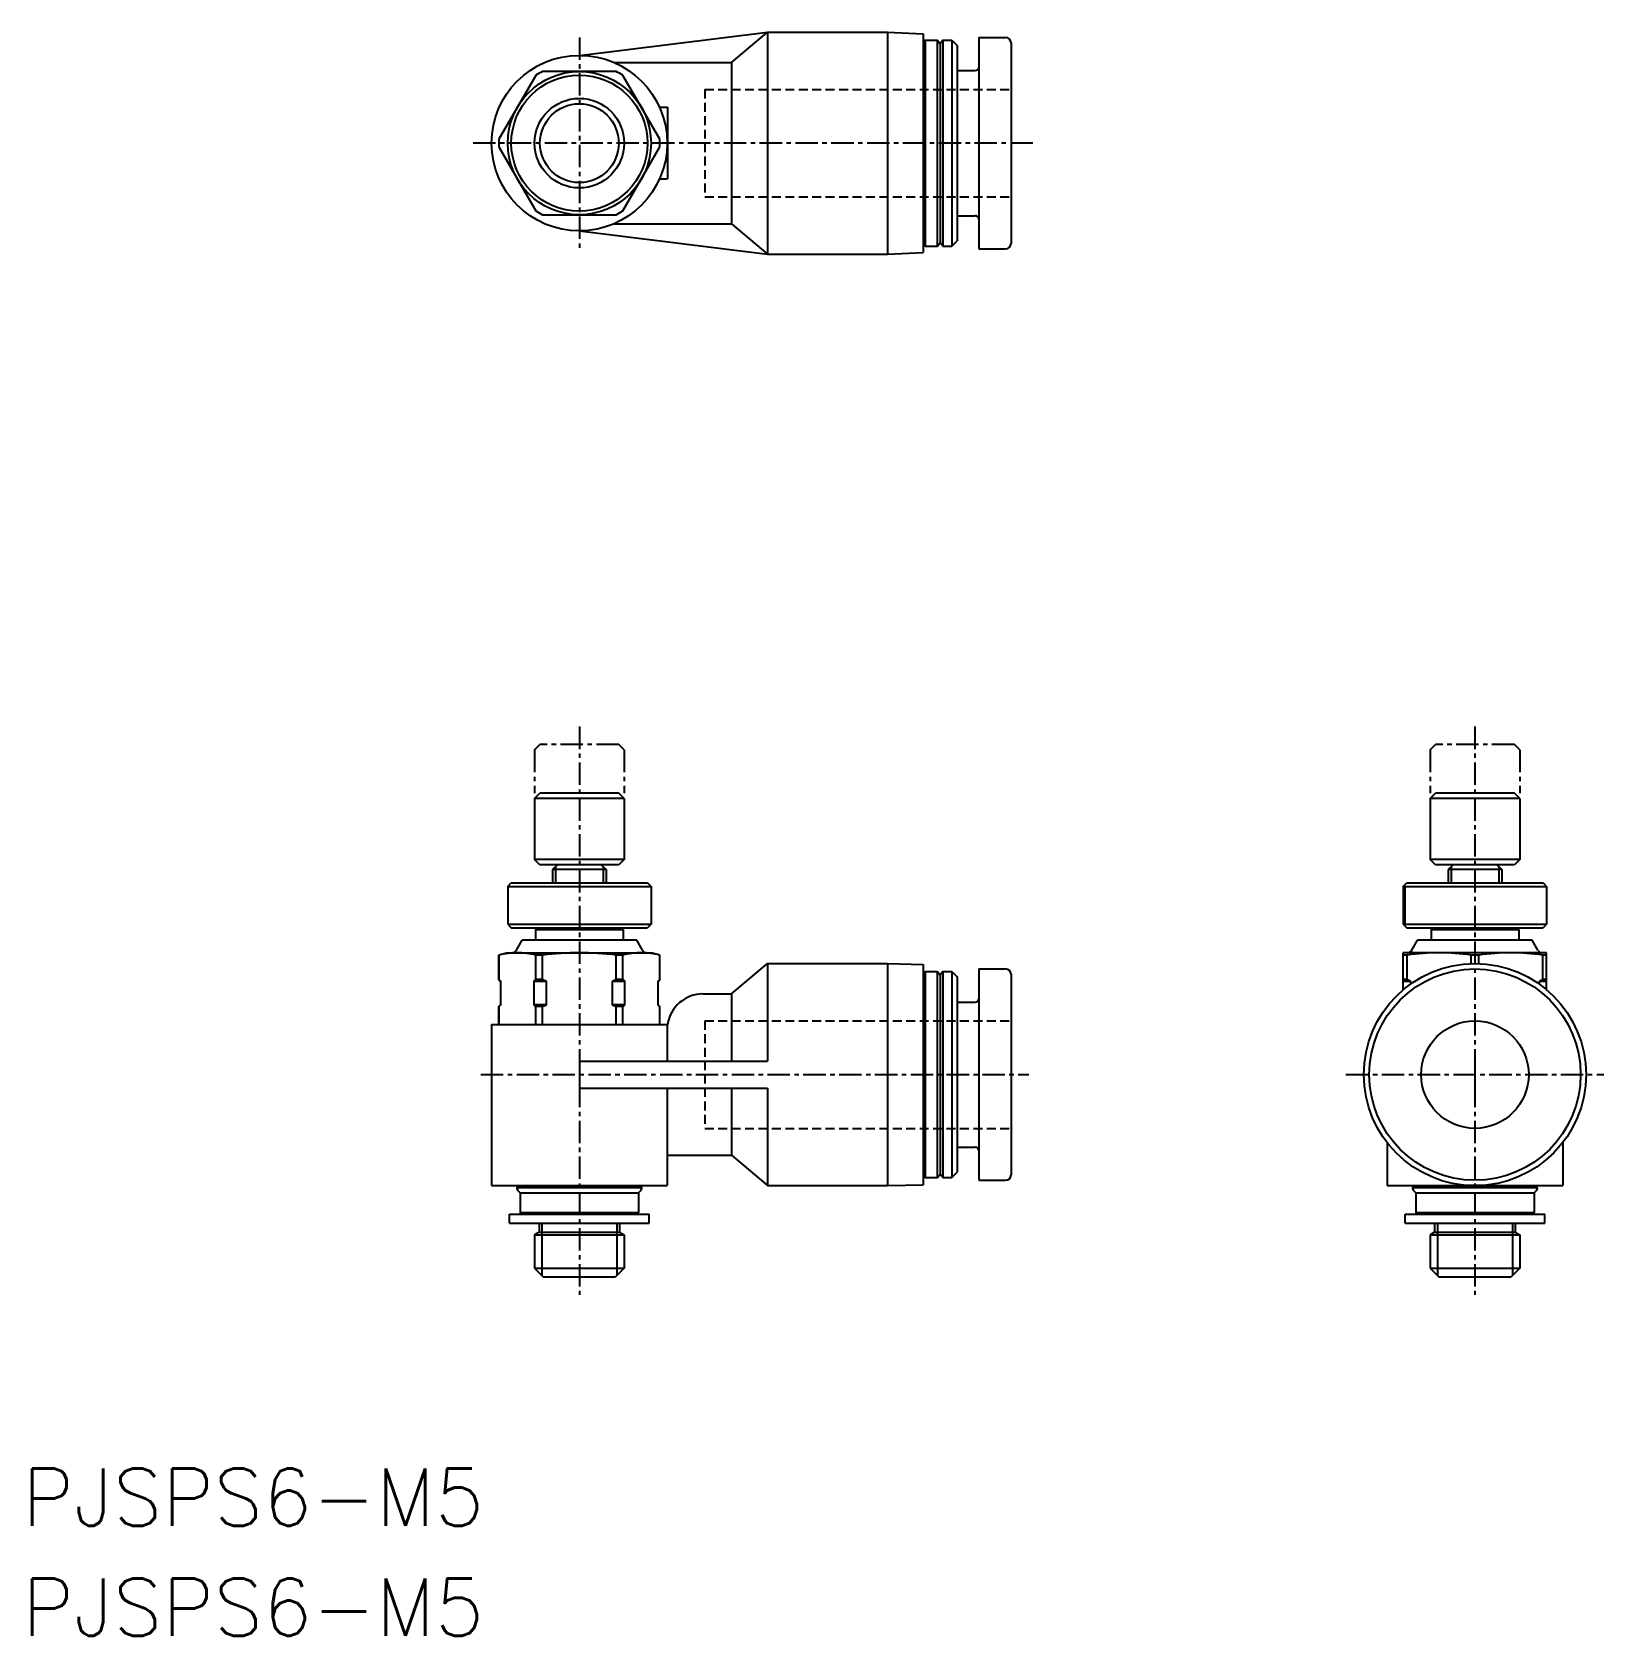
# Model space of a CAD drawing. Extents: x 3.6 to 91.3, y -19.5 to 70.
import ezdxf

# ---------------------------------------------------------------- set-up
doc = ezdxf.new("R2010")
doc.units = 0
doc.linetypes.add('CENTER', pattern=[2, 1.25, -0.25, 0.25, -0.25])
doc.linetypes.add('DASHED', pattern=[0.75, 0.5, -0.25])
doc.layers.get('0').update_dxf_attribs({"linetype": 'CONTINUOUS'})
doc.layers.add('CENTER', color=1, linetype='CENTER')
doc.layers.add('LY_1', color=7, linetype='CONTINUOUS')
doc.styles.get("Standard").update_dxf_attribs({"font": 'txt.shx'})

msp = doc.modelspace()

# ---------------------------------------------------------------- texts
at = {"color": 7, "linetype": 'CONTINUOUS'}
for p in [(3.038, -13.391), (3.038, -19.536)]:
    msp.add_text('PJSPS6-M5', height=3.2, dxfattribs=at).set_placement(p)

# ---------------------------------------------------------------- linework, layer by layer
at = {"color": 7, "linetype": 'CONTINUOUS'}
for p, q in [((34.14, 68.7), (44.64, 70)), ((42.64, 68.3), (44.64, 70)), ((44.64, 70), (51.34, 70)), ((44.64, 70), (44.64, 57.6)), ((51.34, 70), (53.34, 69.9)), ((51.34, 70), (51.34, 57.6)), ((53.34, 69.9), (53.34, 57.7)), ((53.34, 69.45), (53.44, 69.55)), ((53.44, 69.55), (53.44, 58.05)), ((53.44, 69.55), (54.14, 69.55)), ((54.14, 58.05), (54.14, 69.55)), ((54.14, 69.55), (54.29, 69.35)), ((54.44, 69.55), (54.29, 69.35)), ((54.29, 69.35), (54.29, 58.25)), ((54.44, 69.55), (54.44, 58.05)), ((54.44, 69.55), (54.94, 69.55)), ((54.94, 69.55), (54.94, 58.05)), ((54.94, 69.55), (55.24, 69.25)), ((55.24, 69.25), (55.24, 58.35)), ((56.44, 69.7), (56.44, 57.9)), ((56.44, 69.7), (57.94, 69.7)), ((58.24, 69.4), (58.24, 58.2)), ((36.079, 68.3), (42.64, 68.3)), ((42.64, 68.3), (42.64, 59.3)), ((31.707, 67.585), (29.645, 64.015)), ((36.202, 67.8), (32.079, 67.8)), ((38.635, 64.015), (36.573, 67.585)), ((55.24, 67.85), (56.24, 67.85)), ((38.613, 65.8), (39.063, 65.8)), ((39.063, 65.8), (39.063, 61.8)), ((29.645, 63.585), (31.707, 60.015)), ((36.573, 60.015), (38.635, 63.585)), ((38.613, 61.8), (39.063, 61.8)), ((32.079, 59.8), (36.202, 59.8)), ((36.079, 59.3), (42.64, 59.3)), ((42.64, 59.3), (44.64, 57.6)), ((55.24, 59.75), (56.24, 59.75)), ((34.14, 58.9), (44.64, 57.6)), ((54.14, 58.05), (54.29, 58.25)), ((54.44, 58.05), (54.29, 58.25)), ((54.94, 58.05), (55.24, 58.35)), ((44.64, 57.6), (51.34, 57.6)), ((51.34, 57.6), (53.34, 57.7)), ((53.34, 58.15), (53.44, 58.05)), ((53.44, 58.05), (54.14, 58.05)), ((54.44, 58.05), (54.94, 58.05)), ((56.44, 57.9), (57.94, 57.9)), ((31.64, 27.216), (31.94, 27.516)), ((31.64, 27.216), (31.64, 23.816)), ((36.64, 27.216), (31.64, 27.216)), ((36.34, 27.516), (31.94, 27.516)), ((36.64, 27.216), (36.34, 27.516)), ((36.64, 27.216), (36.64, 23.816)), ((81.64, 27.216), (81.94, 27.516)), ((86.64, 27.216), (81.64, 27.216)), ((81.64, 27.216), (81.64, 23.816)), ((86.34, 27.516), (81.94, 27.516)), ((86.64, 27.216), (86.34, 27.516)), ((86.64, 27.216), (86.64, 23.816)), ((31.94, 23.516), (31.64, 23.816)), ((36.64, 23.816), (31.64, 23.816)), ((36.34, 23.516), (31.94, 23.516)), ((32.915, 23.516), (32.64, 23.241)), ((35.365, 23.516), (35.64, 23.241)), ((36.64, 23.816), (36.34, 23.516)), ((86.64, 23.816), (81.64, 23.816)), ((81.94, 23.516), (81.64, 23.816)), ((86.34, 23.516), (81.94, 23.516)), ((82.915, 23.516), (82.64, 23.241)), ((85.365, 23.516), (85.64, 23.241)), ((86.64, 23.816), (86.34, 23.516)), ((30.14, 22.3), (30.34, 22.5)), ((30.34, 22.5), (37.94, 22.5)), ((32.64, 23.241), (32.64, 22.5)), ((35.64, 23.241), (32.64, 23.241)), ((35.64, 23.241), (35.64, 22.5)), ((37.94, 22.5), (38.14, 22.3)), ((80.14, 22.3), (80.34, 22.5)), ((80.34, 22.5), (87.94, 22.5)), ((85.64, 23.241), (82.64, 23.241)), ((82.64, 23.241), (82.64, 22.5)), ((85.64, 23.241), (85.64, 22.5)), ((87.94, 22.5), (88.14, 22.3)), ((30.14, 22.3), (38.14, 22.3)), ((30.14, 22.3), (30.14, 20.2)), ((38.14, 22.3), (38.14, 20.2)), ((80.14, 22.3), (80.14, 20.2)), ((80.14, 22.3), (88.14, 22.3)), ((80.217, 22.3), (80.217, 20.2)), ((88.14, 22.3), (88.14, 20.2)), ((30.14, 20.2), (38.14, 20.2)), ((30.14, 20.2), (30.34, 20)), ((30.34, 20), (37.94, 20)), ((31.69, 19.9), (31.79, 20)), ((31.69, 19.9), (36.59, 19.9)), ((31.69, 19.9), (31.69, 19.3)), ((36.59, 19.9), (36.49, 20)), ((36.59, 19.9), (36.59, 19.3)), ((38.14, 20.2), (37.94, 20)), ((80.14, 20.2), (80.34, 20)), ((80.14, 20.2), (88.14, 20.2)), ((80.34, 20), (87.94, 20)), ((81.69, 19.9), (81.79, 20)), ((81.69, 19.9), (81.69, 19.3)), ((81.69, 19.9), (86.59, 19.9)), ((86.59, 19.9), (86.49, 20)), ((86.59, 19.9), (86.59, 19.3)), ((88.14, 20.2), (87.94, 20)), ((30.623, 18.75), (30.94, 19.3)), ((37.34, 19.3), (30.94, 19.3)), ((37.658, 18.75), (37.34, 19.3)), ((80.623, 18.75), (80.94, 19.3)), ((87.34, 19.3), (80.94, 19.3)), ((87.658, 18.75), (87.34, 19.3)), ((30.14, 18.6), (29.64, 18.466)), ((29.64, 18.466), (29.64, 17.1)), ((29.645, 18.466), (29.64, 18.466)), ((29.645, 17.1), (29.645, 18.466)), ((30.14, 18.6), (38.14, 18.6)), ((31.707, 17.1), (31.707, 18.466)), ((32.079, 18.466), (31.707, 18.466)), ((32.079, 17.1), (32.079, 18.466)), ((36.202, 17.1), (36.202, 18.466)), ((36.573, 18.466), (36.202, 18.466)), ((36.573, 17.1), (36.573, 18.466)), ((38.64, 18.466), (38.14, 18.6)), ((38.64, 18.466), (38.635, 18.466)), ((38.635, 17.1), (38.635, 18.466)), ((38.64, 17.1), (38.64, 18.466)), ((42.64, 16.3), (44.64, 18)), ((44.64, 18), (51.34, 18)), ((44.64, 18), (44.64, 12.55)), ((51.34, 18), (53.34, 17.948)), ((51.34, 17.948), (51.34, 5.652)), ((53.34, 17.948), (53.34, 5.652)), ((88.14, 18.6), (80.14, 18.6)), ((80.14, 16.537), (80.14, 18.6)), ((80.355, 18.466), (80.14, 18.466)), ((80.355, 17.1), (80.355, 18.466)), ((84.355, 18.466), (83.925, 18.466)), ((83.925, 17.996), (83.925, 18.466)), ((84.355, 17.996), (84.355, 18.466)), ((87.925, 17.1), (87.925, 18.466)), ((88.14, 18.466), (87.925, 18.466)), ((88.14, 16.537), (88.14, 18.6)), ((29.645, 17.1), (29.64, 17.1)), ((29.64, 17.1), (29.74, 17)), ((32.079, 17.1), (31.707, 17.1)), ((36.573, 17.1), (36.202, 17.1)), ((38.54, 17), (38.64, 17.1)), ((38.64, 17.1), (38.635, 17.1)), ((53.34, 17.45), (53.44, 17.55)), ((53.44, 17.55), (53.44, 6.05)), ((53.44, 17.55), (54.14, 17.55)), ((54.14, 6.05), (54.14, 17.55)), ((54.14, 17.55), (54.29, 17.35)), ((54.44, 17.55), (54.29, 17.35)), ((54.29, 17.35), (54.29, 6.25)), ((54.44, 17.55), (54.44, 6.05)), ((54.44, 17.55), (54.94, 17.55)), ((54.94, 17.55), (54.94, 6.05)), ((54.94, 17.55), (55.24, 17.25)), ((55.24, 17.25), (55.24, 6.35)), ((56.44, 17.7), (56.44, 5.9)), ((56.44, 17.7), (57.94, 17.7)), ((58.24, 17.4), (58.24, 6.2)), ((80.355, 17.1), (80.14, 17.1)), ((88.14, 17.1), (87.925, 17.1)), ((29.759, 17), (29.74, 17)), ((29.74, 17), (29.74, 15.7)), ((29.759, 15.7), (29.759, 17)), ((31.593, 17), (31.593, 15.7)), ((32.307, 17), (31.593, 17)), ((32.307, 15.7), (32.307, 17)), ((35.973, 17), (35.973, 15.7)), ((36.688, 17), (35.973, 17)), ((36.688, 15.7), (36.688, 17)), ((38.54, 17), (38.521, 17)), ((38.521, 17), (38.521, 15.7)), ((38.54, 15.7), (38.54, 17)), ((41.04, 16.3), (42.64, 16.3)), ((42.64, 16.3), (42.64, 12.55)), ((80.553, 17), (80.14, 17)), ((80.553, 16.857), (80.553, 17)), ((87.728, 17), (87.728, 16.857)), ((88.14, 17), (87.728, 17)), ((29.74, 15.7), (29.64, 15.6)), ((29.64, 15.6), (29.64, 14.6)), ((29.645, 15.6), (29.64, 15.6)), ((29.645, 14.6), (29.645, 15.6)), ((29.759, 15.7), (29.74, 15.7)), ((32.307, 15.7), (31.593, 15.7)), ((31.707, 14.6), (31.707, 15.6)), ((32.079, 15.6), (31.707, 15.6)), ((32.079, 14.6), (32.079, 15.6)), ((36.688, 15.7), (35.973, 15.7)), ((36.202, 14.6), (36.202, 15.6)), ((36.573, 15.6), (36.202, 15.6)), ((36.573, 14.6), (36.573, 15.6)), ((38.54, 15.7), (38.521, 15.7)), ((38.64, 15.6), (38.54, 15.7)), ((38.635, 14.6), (38.635, 15.6)), ((38.64, 15.6), (38.635, 15.6)), ((38.64, 14.6), (38.64, 15.6)), ((55.24, 15.85), (56.24, 15.85)), ((79.74, 15.7), (79.64, 15.6)), ((88.54, 15.7), (88.64, 15.6)), ((29.24, 14.6), (39.04, 14.6)), ((29.24, 14.6), (29.24, 5.6)), ((39.04, 14.6), (39.04, 12.55)), ((34.14, 12.55), (44.64, 12.55)), ((34.14, 12.55), (34.14, 11.05)), ((84.14, 12.55), (84.14, 11.05)), ((34.14, 11.05), (44.64, 11.05)), ((39.04, 11.05), (39.04, 5.6)), ((42.64, 11.05), (42.64, 7.3)), ((44.64, 11.05), (44.64, 5.6)), ((39.04, 7.3), (42.64, 7.3)), ((42.64, 7.3), (44.64, 5.6)), ((55.24, 7.75), (56.24, 7.75)), ((79.24, 8.001), (79.24, 5.6)), ((89.04, 8.001), (89.04, 5.6)), ((54.94, 6.05), (55.24, 6.35)), ((29.24, 5.6), (39.04, 5.6)), ((30.64, 5.5), (37.639, 5.5)), ((44.64, 5.6), (51.34, 5.6)), ((51.34, 5.6), (53.34, 5.652)), ((53.34, 6.15), (53.44, 6.05)), ((53.44, 6.05), (54.14, 6.05)), ((54.14, 6.05), (54.29, 6.25)), ((54.44, 6.05), (54.29, 6.25)), ((54.44, 6.05), (54.94, 6.05)), ((56.44, 5.9), (57.94, 5.9)), ((79.24, 5.6), (89.04, 5.6)), ((80.64, 5.5), (87.639, 5.5)), ((30.728, 5.312), (30.84, 5.2)), ((30.84, 5.2), (37.44, 5.2)), ((30.84, 5.2), (30.84, 4.1)), ((37.552, 5.312), (37.44, 5.2)), ((37.44, 5.2), (37.44, 4.1)), ((80.728, 5.312), (80.84, 5.2)), ((80.84, 5.2), (80.84, 4.1)), ((80.84, 5.2), (87.44, 5.2)), ((87.552, 5.312), (87.44, 5.2)), ((87.44, 5.2), (87.44, 4.1)), ((30.24, 3.5), (30.24, 4)), ((30.24, 4), (38.04, 4)), ((30.84, 4.1), (37.44, 4.1)), ((30.94, 4), (30.84, 4.1)), ((37.44, 4.1), (37.34, 4)), ((38.04, 3.5), (38.04, 4)), ((80.24, 4), (88.04, 4)), ((80.24, 3.5), (80.24, 4)), ((80.94, 4), (80.84, 4.1)), ((80.84, 4.1), (87.44, 4.1)), ((87.44, 4.1), (87.34, 4)), ((88.04, 3.5), (88.04, 4)), ((30.24, 3.5), (38.04, 3.5)), ((31.89, 3), (31.64, 2.856)), ((31.64, 2.856), (36.64, 2.856)), ((31.64, 2.856), (31.64, 1)), ((31.89, 3.5), (31.89, 3)), ((31.89, 3), (36.39, 3)), ((36.39, 3.5), (36.39, 3)), ((36.39, 3), (36.64, 2.856)), ((36.64, 2.856), (36.64, 1)), ((80.24, 3.5), (88.04, 3.5)), ((81.89, 3), (81.64, 2.856)), ((81.64, 2.856), (81.64, 1)), ((81.64, 2.856), (86.64, 2.856)), ((81.89, 3.5), (81.89, 3)), ((81.89, 3), (86.39, 3)), ((86.39, 3.5), (86.39, 3)), ((86.39, 3), (86.64, 2.856)), ((86.64, 2.856), (86.64, 1)), ((31.64, 1), (36.64, 1)), ((31.64, 1), (32.14, 0.5)), ((36.64, 1), (36.14, 0.5)), ((81.64, 1), (82.14, 0.5)), ((81.64, 1), (86.64, 1)), ((86.64, 1), (86.14, 0.5)), ((36.14, 0.5), (32.14, 0.5)), ((86.14, 0.5), (82.14, 0.5))]:
    msp.add_line(p, q, dxfattribs=at)
at = {"color": 3, "linetype": 'DASHED'}
for p, q in [((41.14, 66.8), (41.14, 60.8)), ((41.14, 66.8), (58.24, 66.8)), ((41.14, 60.8), (58.24, 60.8)), ((41.14, 14.8), (41.14, 8.8)), ((41.14, 14.8), (58.24, 14.8)), ((41.14, 8.8), (58.24, 8.8))]:
    msp.add_line(p, q, dxfattribs=at)
at = {"color": 7}
for points in [[(29.759, 17, 0), (29.759, 17, 0), (29.758, 17.001, 0), (29.757, 17.002, 0), (29.757, 17.002, 0), (29.756, 17.003, 0), (29.755, 17.004, 0), (29.754, 17.004, 0), (29.754, 17.005, 0), (29.753, 17.005, 0), (29.752, 17.006, 0), (29.751, 17.007, 0), (29.751, 17.007, 0), (29.75, 17.008, 0), (29.749, 17.009, 0), (29.748, 17.009, 0), (29.748, 17.01, 0), (29.747, 17.01, 0), (29.746, 17.011, 0), (29.746, 17.012, 0), (29.745, 17.012, 0), (29.744, 17.013, 0), (29.743, 17.013, 0), (29.743, 17.014, 0), (29.742, 17.015, 0), (29.741, 17.015, 0), (29.741, 17.016, 0), (29.74, 17.017, 0), (29.739, 17.017, 0), (29.738, 17.018, 0), (29.738, 17.018, 0), (29.737, 17.019, 0), (29.736, 17.02, 0), (29.735, 17.02, 0), (29.735, 17.021, 0), (29.734, 17.021, 0), (29.733, 17.022, 0), (29.733, 17.023, 0), (29.732, 17.023, 0), (29.731, 17.024, 0), (29.73, 17.024, 0), (29.73, 17.025, 0), (29.729, 17.026, 0), (29.728, 17.026, 0), (29.727, 17.027, 0), (29.727, 17.028, 0), (29.726, 17.028, 0), (29.725, 17.029, 0), (29.724, 17.029, 0), (29.724, 17.03, 0), (29.723, 17.031, 0), (29.722, 17.031, 0), (29.722, 17.032, 0), (29.721, 17.033, 0), (29.72, 17.033, 0), (29.719, 17.034, 0), (29.719, 17.035, 0), (29.718, 17.035, 0), (29.717, 17.036, 0), (29.716, 17.036, 0), (29.716, 17.037, 0), (29.715, 17.038, 0), (29.714, 17.038, 0), (29.714, 17.039, 0), (29.713, 17.04, 0), (29.712, 17.04, 0), (29.712, 17.041, 0), (29.711, 17.041, 0), (29.71, 17.042, 0), (29.709, 17.043, 0), (29.709, 17.043, 0), (29.708, 17.044, 0), (29.707, 17.044, 0), (29.706, 17.045, 0), (29.706, 17.046, 0), (29.705, 17.046, 0), (29.704, 17.047, 0), (29.704, 17.048, 0), (29.703, 17.048, 0), (29.702, 17.049, 0), (29.701, 17.049, 0), (29.701, 17.05, 0), (29.7, 17.051, 0), (29.699, 17.051, 0), (29.698, 17.052, 0), (29.698, 17.053, 0), (29.697, 17.053, 0), (29.696, 17.054, 0), (29.696, 17.055, 0), (29.695, 17.055, 0), (29.694, 17.056, 0), (29.694, 17.056, 0), (29.693, 17.057, 0), (29.692, 17.058, 0), (29.691, 17.058, 0), (29.691, 17.059, 0), (29.69, 17.06, 0), (29.689, 17.06, 0), (29.689, 17.061, 0), (29.688, 17.061, 0), (29.687, 17.062, 0), (29.686, 17.063, 0), (29.686, 17.063, 0), (29.685, 17.064, 0), (29.684, 17.065, 0), (29.683, 17.065, 0), (29.683, 17.066, 0), (29.682, 17.067, 0), (29.681, 17.067, 0), (29.681, 17.068, 0), (29.68, 17.069, 0), (29.679, 17.069, 0), (29.678, 17.07, 0), (29.678, 17.07, 0), (29.677, 17.071, 0), (29.676, 17.072, 0), (29.676, 17.072, 0), (29.675, 17.073, 0), (29.674, 17.074, 0), (29.674, 17.074, 0), (29.673, 17.075, 0), (29.672, 17.076, 0), (29.671, 17.076, 0), (29.671, 17.077, 0), (29.67, 17.077, 0), (29.669, 17.078, 0), (29.669, 17.079, 0), (29.668, 17.079, 0), (29.667, 17.08, 0), (29.666, 17.081, 0), (29.666, 17.081, 0), (29.665, 17.082, 0), (29.664, 17.082, 0), (29.664, 17.083, 0), (29.663, 17.084, 0), (29.662, 17.084, 0), (29.662, 17.085, 0), (29.661, 17.086, 0), (29.66, 17.086, 0), (29.659, 17.087, 0), (29.659, 17.088, 0), (29.658, 17.088, 0), (29.657, 17.089, 0), (29.657, 17.09, 0), (29.656, 17.09, 0), (29.655, 17.091, 0), (29.654, 17.091, 0), (29.654, 17.092, 0), (29.653, 17.093, 0), (29.652, 17.093, 0), (29.652, 17.094, 0), (29.651, 17.095, 0), (29.65, 17.095, 0), (29.649, 17.096, 0), (29.649, 17.097, 0), (29.648, 17.097, 0), (29.647, 17.098, 0), (29.647, 17.099, 0), (29.646, 17.099, 0), (29.645, 17.1, 0)], [(31.707, 17.1, 0), (31.706, 17.099, 0), (31.705, 17.099, 0), (31.705, 17.098, 0), (31.704, 17.097, 0), (31.703, 17.097, 0), (31.703, 17.096, 0), (31.702, 17.095, 0), (31.701, 17.095, 0), (31.7, 17.094, 0), (31.7, 17.093, 0), (31.699, 17.093, 0), (31.698, 17.092, 0), (31.698, 17.091, 0), (31.697, 17.091, 0), (31.696, 17.09, 0), (31.695, 17.09, 0), (31.695, 17.089, 0), (31.694, 17.088, 0), (31.693, 17.088, 0), (31.693, 17.087, 0), (31.692, 17.086, 0), (31.691, 17.086, 0), (31.691, 17.085, 0), (31.69, 17.084, 0), (31.689, 17.084, 0), (31.688, 17.083, 0), (31.688, 17.082, 0), (31.687, 17.082, 0), (31.686, 17.081, 0), (31.686, 17.081, 0), (31.685, 17.08, 0), (31.684, 17.079, 0), (31.683, 17.079, 0), (31.683, 17.078, 0), (31.682, 17.077, 0), (31.681, 17.077, 0), (31.681, 17.076, 0), (31.68, 17.076, 0), (31.679, 17.075, 0), (31.678, 17.074, 0), (31.678, 17.074, 0), (31.677, 17.073, 0), (31.676, 17.072, 0), (31.676, 17.072, 0), (31.675, 17.071, 0), (31.674, 17.07, 0), (31.674, 17.07, 0), (31.673, 17.069, 0), (31.672, 17.069, 0), (31.671, 17.068, 0), (31.671, 17.067, 0), (31.67, 17.067, 0), (31.669, 17.066, 0), (31.669, 17.065, 0), (31.668, 17.065, 0), (31.667, 17.064, 0), (31.666, 17.063, 0), (31.666, 17.063, 0), (31.665, 17.062, 0), (31.664, 17.061, 0), (31.663, 17.061, 0), (31.663, 17.06, 0), (31.662, 17.06, 0), (31.661, 17.059, 0), (31.661, 17.058, 0), (31.66, 17.058, 0), (31.659, 17.057, 0), (31.659, 17.056, 0), (31.658, 17.056, 0), (31.657, 17.055, 0), (31.656, 17.055, 0), (31.656, 17.054, 0), (31.655, 17.053, 0), (31.654, 17.053, 0), (31.654, 17.052, 0), (31.653, 17.051, 0), (31.652, 17.051, 0), (31.651, 17.05, 0), (31.651, 17.049, 0), (31.65, 17.049, 0), (31.649, 17.048, 0), (31.648, 17.048, 0), (31.648, 17.047, 0), (31.647, 17.046, 0), (31.646, 17.046, 0), (31.646, 17.045, 0), (31.645, 17.044, 0), (31.644, 17.044, 0), (31.643, 17.043, 0), (31.643, 17.043, 0), (31.642, 17.042, 0), (31.641, 17.041, 0), (31.64, 17.041, 0), (31.64, 17.04, 0), (31.639, 17.04, 0), (31.638, 17.039, 0), (31.638, 17.038, 0), (31.637, 17.038, 0), (31.636, 17.037, 0), (31.636, 17.036, 0), (31.635, 17.036, 0), (31.634, 17.035, 0), (31.633, 17.035, 0), (31.633, 17.034, 0), (31.632, 17.033, 0), (31.631, 17.033, 0), (31.63, 17.032, 0), (31.63, 17.031, 0), (31.629, 17.031, 0), (31.628, 17.03, 0), (31.628, 17.029, 0), (31.627, 17.029, 0), (31.626, 17.028, 0), (31.625, 17.028, 0), (31.625, 17.027, 0), (31.624, 17.026, 0), (31.623, 17.026, 0), (31.622, 17.025, 0), (31.622, 17.024, 0), (31.621, 17.024, 0), (31.62, 17.023, 0), (31.619, 17.023, 0), (31.619, 17.022, 0), (31.618, 17.021, 0), (31.617, 17.021, 0), (31.617, 17.02, 0), (31.616, 17.02, 0), (31.615, 17.019, 0), (31.614, 17.018, 0), (31.614, 17.018, 0), (31.613, 17.017, 0), (31.612, 17.017, 0), (31.611, 17.016, 0), (31.611, 17.015, 0), (31.61, 17.015, 0), (31.609, 17.014, 0), (31.609, 17.013, 0), (31.608, 17.013, 0), (31.607, 17.012, 0), (31.606, 17.012, 0), (31.606, 17.011, 0), (31.605, 17.01, 0), (31.604, 17.01, 0), (31.604, 17.009, 0), (31.603, 17.009, 0), (31.602, 17.008, 0), (31.601, 17.007, 0), (31.601, 17.007, 0), (31.6, 17.006, 0), (31.599, 17.005, 0), (31.598, 17.005, 0), (31.598, 17.004, 0), (31.597, 17.004, 0), (31.596, 17.003, 0), (31.596, 17.002, 0), (31.595, 17.002, 0), (31.594, 17.001, 0), (31.593, 17, 0), (31.593, 17, 0)], [(32.307, 17, 0), (32.306, 17, 0), (32.304, 17.001, 0), (32.303, 17.002, 0), (32.301, 17.002, 0), (32.3, 17.003, 0), (32.298, 17.003, 0), (32.297, 17.004, 0), (32.295, 17.005, 0), (32.294, 17.005, 0), (32.293, 17.006, 0), (32.291, 17.006, 0), (32.29, 17.007, 0), (32.288, 17.008, 0), (32.287, 17.008, 0), (32.285, 17.009, 0), (32.284, 17.01, 0), (32.282, 17.01, 0), (32.281, 17.011, 0), (32.28, 17.011, 0), (32.278, 17.012, 0), (32.277, 17.013, 0), (32.275, 17.013, 0), (32.274, 17.014, 0), (32.272, 17.015, 0), (32.271, 17.015, 0), (32.27, 17.016, 0), (32.268, 17.016, 0), (32.267, 17.017, 0), (32.265, 17.017, 0), (32.264, 17.018, 0), (32.262, 17.019, 0), (32.261, 17.019, 0), (32.259, 17.02, 0), (32.258, 17.021, 0), (32.257, 17.021, 0), (32.255, 17.022, 0), (32.254, 17.022, 0), (32.252, 17.023, 0), (32.251, 17.024, 0), (32.249, 17.024, 0), (32.248, 17.025, 0), (32.246, 17.026, 0), (32.245, 17.026, 0), (32.243, 17.027, 0), (32.242, 17.027, 0), (32.241, 17.028, 0), (32.239, 17.029, 0), (32.238, 17.029, 0), (32.236, 17.03, 0), (32.235, 17.03, 0), (32.233, 17.031, 0), (32.232, 17.032, 0), (32.23, 17.032, 0), (32.229, 17.033, 0), (32.228, 17.034, 0), (32.226, 17.034, 0), (32.225, 17.035, 0), (32.223, 17.035, 0), (32.222, 17.036, 0), (32.22, 17.037, 0), (32.219, 17.037, 0), (32.218, 17.038, 0), (32.216, 17.038, 0), (32.215, 17.039, 0), (32.213, 17.04, 0), (32.212, 17.04, 0), (32.21, 17.041, 0), (32.209, 17.042, 0), (32.208, 17.042, 0), (32.206, 17.043, 0), (32.205, 17.044, 0), (32.203, 17.044, 0), (32.202, 17.045, 0), (32.2, 17.045, 0), (32.199, 17.046, 0), (32.197, 17.047, 0), (32.196, 17.047, 0), (32.194, 17.048, 0), (32.193, 17.049, 0), (32.192, 17.049, 0), (32.19, 17.05, 0), (32.189, 17.05, 0), (32.187, 17.051, 0), (32.186, 17.052, 0), (32.184, 17.052, 0), (32.183, 17.053, 0), (32.182, 17.054, 0), (32.18, 17.054, 0), (32.179, 17.055, 0), (32.177, 17.055, 0), (32.176, 17.056, 0), (32.174, 17.057, 0), (32.173, 17.057, 0), (32.172, 17.058, 0), (32.17, 17.059, 0), (32.169, 17.059, 0), (32.167, 17.06, 0), (32.166, 17.061, 0), (32.164, 17.061, 0), (32.163, 17.062, 0), (32.161, 17.062, 0), (32.16, 17.063, 0), (32.159, 17.064, 0), (32.157, 17.064, 0), (32.156, 17.065, 0), (32.154, 17.066, 0), (32.153, 17.066, 0), (32.151, 17.067, 0), (32.15, 17.068, 0), (32.149, 17.068, 0), (32.147, 17.069, 0), (32.146, 17.07, 0), (32.144, 17.07, 0), (32.143, 17.071, 0), (32.141, 17.071, 0), (32.14, 17.072, 0), (32.139, 17.073, 0), (32.137, 17.073, 0), (32.136, 17.074, 0), (32.134, 17.075, 0), (32.133, 17.075, 0), (32.131, 17.076, 0), (32.13, 17.076, 0), (32.129, 17.077, 0), (32.127, 17.078, 0), (32.126, 17.078, 0), (32.124, 17.079, 0), (32.123, 17.08, 0), (32.121, 17.08, 0), (32.12, 17.081, 0), (32.118, 17.082, 0), (32.117, 17.082, 0), (32.116, 17.083, 0), (32.114, 17.084, 0), (32.113, 17.084, 0), (32.111, 17.085, 0), (32.11, 17.086, 0), (32.108, 17.086, 0), (32.107, 17.087, 0), (32.106, 17.087, 0), (32.104, 17.088, 0), (32.103, 17.089, 0), (32.101, 17.09, 0), (32.1, 17.09, 0), (32.099, 17.091, 0), (32.097, 17.091, 0), (32.096, 17.092, 0), (32.094, 17.093, 0), (32.093, 17.093, 0), (32.091, 17.094, 0), (32.09, 17.095, 0), (32.089, 17.095, 0), (32.087, 17.096, 0), (32.086, 17.097, 0), (32.084, 17.097, 0), (32.083, 17.098, 0), (32.081, 17.099, 0), (32.08, 17.099, 0), (32.079, 17.1, 0)], [(36.202, 17.1, 0), (36.2, 17.099, 0), (36.199, 17.099, 0), (36.197, 17.098, 0), (36.196, 17.097, 0), (36.194, 17.097, 0), (36.193, 17.096, 0), (36.192, 17.095, 0), (36.19, 17.095, 0), (36.189, 17.094, 0), (36.187, 17.093, 0), (36.186, 17.093, 0), (36.184, 17.092, 0), (36.183, 17.091, 0), (36.182, 17.091, 0), (36.18, 17.09, 0), (36.179, 17.09, 0), (36.177, 17.089, 0), (36.176, 17.088, 0), (36.175, 17.087, 0), (36.173, 17.087, 0), (36.172, 17.086, 0), (36.17, 17.086, 0), (36.169, 17.085, 0), (36.167, 17.084, 0), (36.166, 17.084, 0), (36.164, 17.083, 0), (36.163, 17.082, 0), (36.162, 17.082, 0), (36.16, 17.081, 0), (36.159, 17.08, 0), (36.157, 17.08, 0), (36.156, 17.079, 0), (36.154, 17.078, 0), (36.153, 17.078, 0), (36.152, 17.077, 0), (36.15, 17.076, 0), (36.149, 17.076, 0), (36.147, 17.075, 0), (36.146, 17.075, 0), (36.145, 17.074, 0), (36.143, 17.073, 0), (36.142, 17.073, 0), (36.14, 17.072, 0), (36.139, 17.071, 0), (36.137, 17.071, 0), (36.136, 17.07, 0), (36.135, 17.07, 0), (36.133, 17.069, 0), (36.132, 17.068, 0), (36.13, 17.068, 0), (36.129, 17.067, 0), (36.127, 17.066, 0), (36.126, 17.066, 0), (36.124, 17.065, 0), (36.123, 17.064, 0), (36.122, 17.064, 0), (36.12, 17.063, 0), (36.119, 17.062, 0), (36.117, 17.062, 0), (36.116, 17.061, 0), (36.114, 17.061, 0), (36.113, 17.06, 0), (36.111, 17.059, 0), (36.11, 17.059, 0), (36.109, 17.058, 0), (36.107, 17.057, 0), (36.106, 17.057, 0), (36.104, 17.056, 0), (36.103, 17.055, 0), (36.102, 17.055, 0), (36.1, 17.054, 0), (36.099, 17.054, 0), (36.097, 17.053, 0), (36.096, 17.052, 0), (36.094, 17.052, 0), (36.093, 17.051, 0), (36.091, 17.05, 0), (36.09, 17.05, 0), (36.089, 17.049, 0), (36.087, 17.049, 0), (36.086, 17.048, 0), (36.084, 17.047, 0), (36.083, 17.047, 0), (36.081, 17.046, 0), (36.08, 17.045, 0), (36.078, 17.045, 0), (36.077, 17.044, 0), (36.076, 17.044, 0), (36.074, 17.043, 0), (36.073, 17.042, 0), (36.071, 17.042, 0), (36.07, 17.041, 0), (36.068, 17.04, 0), (36.067, 17.04, 0), (36.066, 17.039, 0), (36.064, 17.039, 0), (36.063, 17.038, 0), (36.061, 17.037, 0), (36.06, 17.037, 0), (36.058, 17.036, 0), (36.057, 17.035, 0), (36.056, 17.035, 0), (36.054, 17.034, 0), (36.053, 17.034, 0), (36.051, 17.033, 0), (36.05, 17.032, 0), (36.048, 17.032, 0), (36.047, 17.031, 0), (36.045, 17.03, 0), (36.044, 17.03, 0), (36.042, 17.029, 0), (36.041, 17.029, 0), (36.04, 17.028, 0), (36.038, 17.027, 0), (36.037, 17.027, 0), (36.035, 17.026, 0), (36.034, 17.026, 0), (36.032, 17.025, 0), (36.031, 17.024, 0), (36.029, 17.024, 0), (36.028, 17.023, 0), (36.027, 17.022, 0), (36.025, 17.022, 0), (36.024, 17.021, 0), (36.022, 17.021, 0), (36.021, 17.02, 0), (36.019, 17.019, 0), (36.018, 17.019, 0), (36.017, 17.018, 0), (36.015, 17.017, 0), (36.014, 17.017, 0), (36.012, 17.016, 0), (36.011, 17.016, 0), (36.009, 17.015, 0), (36.008, 17.015, 0), (36.006, 17.014, 0), (36.005, 17.013, 0), (36.004, 17.013, 0), (36.002, 17.012, 0), (36.001, 17.011, 0), (35.999, 17.011, 0), (35.998, 17.01, 0), (35.996, 17.01, 0), (35.995, 17.009, 0), (35.993, 17.008, 0), (35.992, 17.008, 0), (35.99, 17.007, 0), (35.989, 17.006, 0), (35.988, 17.006, 0), (35.986, 17.005, 0), (35.985, 17.005, 0), (35.983, 17.004, 0), (35.982, 17.003, 0), (35.98, 17.003, 0), (35.979, 17.002, 0), (35.977, 17.002, 0), (35.976, 17.001, 0), (35.975, 17, 0), (35.973, 17, 0)], [(36.688, 17, 0), (36.687, 17, 0), (36.686, 17.001, 0), (36.685, 17.002, 0), (36.685, 17.002, 0), (36.684, 17.003, 0), (36.683, 17.004, 0), (36.683, 17.004, 0), (36.682, 17.005, 0), (36.681, 17.005, 0), (36.68, 17.006, 0), (36.68, 17.007, 0), (36.679, 17.007, 0), (36.678, 17.008, 0), (36.677, 17.009, 0), (36.677, 17.009, 0), (36.676, 17.01, 0), (36.675, 17.01, 0), (36.675, 17.011, 0), (36.674, 17.012, 0), (36.673, 17.012, 0), (36.672, 17.013, 0), (36.672, 17.013, 0), (36.671, 17.014, 0), (36.67, 17.015, 0), (36.669, 17.015, 0), (36.669, 17.016, 0), (36.668, 17.017, 0), (36.667, 17.017, 0), (36.666, 17.018, 0), (36.666, 17.018, 0), (36.665, 17.019, 0), (36.664, 17.02, 0), (36.664, 17.02, 0), (36.663, 17.021, 0), (36.662, 17.021, 0), (36.661, 17.022, 0), (36.661, 17.023, 0), (36.66, 17.023, 0), (36.659, 17.024, 0), (36.658, 17.024, 0), (36.658, 17.025, 0), (36.657, 17.026, 0), (36.656, 17.026, 0), (36.656, 17.027, 0), (36.655, 17.028, 0), (36.654, 17.028, 0), (36.653, 17.029, 0), (36.653, 17.029, 0), (36.652, 17.03, 0), (36.651, 17.031, 0), (36.651, 17.031, 0), (36.65, 17.032, 0), (36.649, 17.033, 0), (36.648, 17.033, 0), (36.648, 17.034, 0), (36.647, 17.035, 0), (36.646, 17.035, 0), (36.645, 17.036, 0), (36.645, 17.036, 0), (36.644, 17.037, 0), (36.643, 17.038, 0), (36.643, 17.038, 0), (36.642, 17.039, 0), (36.641, 17.04, 0), (36.64, 17.04, 0), (36.64, 17.041, 0), (36.639, 17.041, 0), (36.638, 17.042, 0), (36.638, 17.043, 0), (36.637, 17.043, 0), (36.636, 17.044, 0), (36.635, 17.044, 0), (36.635, 17.045, 0), (36.634, 17.046, 0), (36.633, 17.046, 0), (36.633, 17.047, 0), (36.632, 17.048, 0), (36.631, 17.048, 0), (36.63, 17.049, 0), (36.63, 17.049, 0), (36.629, 17.05, 0), (36.628, 17.051, 0), (36.627, 17.051, 0), (36.627, 17.052, 0), (36.626, 17.053, 0), (36.625, 17.053, 0), (36.625, 17.054, 0), (36.624, 17.055, 0), (36.623, 17.055, 0), (36.622, 17.056, 0), (36.622, 17.056, 0), (36.621, 17.057, 0), (36.62, 17.058, 0), (36.62, 17.058, 0), (36.619, 17.059, 0), (36.618, 17.06, 0), (36.617, 17.06, 0), (36.617, 17.061, 0), (36.616, 17.061, 0), (36.615, 17.062, 0), (36.615, 17.063, 0), (36.614, 17.063, 0), (36.613, 17.064, 0), (36.612, 17.065, 0), (36.612, 17.065, 0), (36.611, 17.066, 0), (36.61, 17.067, 0), (36.61, 17.067, 0), (36.609, 17.068, 0), (36.608, 17.069, 0), (36.607, 17.069, 0), (36.607, 17.07, 0), (36.606, 17.07, 0), (36.605, 17.071, 0), (36.605, 17.072, 0), (36.604, 17.072, 0), (36.603, 17.073, 0), (36.602, 17.074, 0), (36.602, 17.074, 0), (36.601, 17.075, 0), (36.6, 17.076, 0), (36.6, 17.076, 0), (36.599, 17.077, 0), (36.598, 17.077, 0), (36.597, 17.078, 0), (36.597, 17.079, 0), (36.596, 17.079, 0), (36.595, 17.08, 0), (36.595, 17.081, 0), (36.594, 17.081, 0), (36.593, 17.082, 0), (36.593, 17.082, 0), (36.592, 17.083, 0), (36.591, 17.084, 0), (36.59, 17.084, 0), (36.59, 17.085, 0), (36.589, 17.086, 0), (36.588, 17.086, 0), (36.587, 17.087, 0), (36.587, 17.088, 0), (36.586, 17.088, 0), (36.585, 17.089, 0), (36.585, 17.09, 0), (36.584, 17.09, 0), (36.583, 17.091, 0), (36.583, 17.091, 0), (36.582, 17.092, 0), (36.581, 17.093, 0), (36.581, 17.093, 0), (36.58, 17.094, 0), (36.579, 17.095, 0), (36.578, 17.095, 0), (36.578, 17.096, 0), (36.577, 17.097, 0), (36.576, 17.097, 0), (36.575, 17.098, 0), (36.575, 17.099, 0), (36.574, 17.099, 0), (36.573, 17.1, 0)], [(38.635, 17.1, 0), (38.634, 17.099, 0), (38.634, 17.099, 0), (38.633, 17.098, 0), (38.632, 17.097, 0), (38.632, 17.097, 0), (38.631, 17.096, 0), (38.63, 17.095, 0), (38.629, 17.095, 0), (38.629, 17.094, 0), (38.628, 17.093, 0), (38.627, 17.093, 0), (38.627, 17.092, 0), (38.626, 17.091, 0), (38.625, 17.091, 0), (38.624, 17.09, 0), (38.624, 17.09, 0), (38.623, 17.089, 0), (38.622, 17.088, 0), (38.622, 17.088, 0), (38.621, 17.087, 0), (38.62, 17.086, 0), (38.62, 17.086, 0), (38.619, 17.085, 0), (38.618, 17.084, 0), (38.617, 17.084, 0), (38.617, 17.083, 0), (38.616, 17.082, 0), (38.615, 17.082, 0), (38.614, 17.081, 0), (38.614, 17.081, 0), (38.613, 17.08, 0), (38.612, 17.079, 0), (38.612, 17.079, 0), (38.611, 17.078, 0), (38.61, 17.077, 0), (38.609, 17.077, 0), (38.609, 17.076, 0), (38.608, 17.076, 0), (38.607, 17.075, 0), (38.607, 17.074, 0), (38.606, 17.074, 0), (38.605, 17.073, 0), (38.605, 17.072, 0), (38.604, 17.072, 0), (38.603, 17.071, 0), (38.602, 17.07, 0), (38.602, 17.07, 0), (38.601, 17.069, 0), (38.6, 17.069, 0), (38.6, 17.068, 0), (38.599, 17.067, 0), (38.598, 17.067, 0), (38.597, 17.066, 0), (38.597, 17.065, 0), (38.596, 17.065, 0), (38.595, 17.064, 0), (38.595, 17.063, 0), (38.594, 17.063, 0), (38.593, 17.062, 0), (38.592, 17.061, 0), (38.592, 17.061, 0), (38.591, 17.06, 0), (38.59, 17.06, 0), (38.59, 17.059, 0), (38.589, 17.058, 0), (38.588, 17.058, 0), (38.587, 17.057, 0), (38.587, 17.056, 0), (38.586, 17.056, 0), (38.585, 17.055, 0), (38.584, 17.055, 0), (38.584, 17.054, 0), (38.583, 17.053, 0), (38.582, 17.053, 0), (38.582, 17.052, 0), (38.581, 17.051, 0), (38.58, 17.051, 0), (38.58, 17.05, 0), (38.579, 17.049, 0), (38.578, 17.049, 0), (38.577, 17.048, 0), (38.577, 17.048, 0), (38.576, 17.047, 0), (38.575, 17.046, 0), (38.575, 17.046, 0), (38.574, 17.045, 0), (38.573, 17.044, 0), (38.572, 17.044, 0), (38.572, 17.043, 0), (38.571, 17.043, 0), (38.57, 17.042, 0), (38.569, 17.041, 0), (38.569, 17.041, 0), (38.568, 17.04, 0), (38.567, 17.04, 0), (38.567, 17.039, 0), (38.566, 17.038, 0), (38.565, 17.038, 0), (38.564, 17.037, 0), (38.564, 17.036, 0), (38.563, 17.036, 0), (38.562, 17.035, 0), (38.562, 17.035, 0), (38.561, 17.034, 0), (38.56, 17.033, 0), (38.559, 17.033, 0), (38.559, 17.032, 0), (38.558, 17.031, 0), (38.557, 17.031, 0), (38.556, 17.03, 0), (38.556, 17.029, 0), (38.555, 17.029, 0), (38.554, 17.028, 0), (38.553, 17.028, 0), (38.553, 17.027, 0), (38.552, 17.026, 0), (38.551, 17.026, 0), (38.551, 17.025, 0), (38.55, 17.024, 0), (38.549, 17.024, 0), (38.548, 17.023, 0), (38.548, 17.023, 0), (38.547, 17.022, 0), (38.546, 17.021, 0), (38.546, 17.021, 0), (38.545, 17.02, 0), (38.544, 17.02, 0), (38.543, 17.019, 0), (38.543, 17.018, 0), (38.542, 17.018, 0), (38.541, 17.017, 0), (38.541, 17.017, 0), (38.54, 17.016, 0), (38.539, 17.015, 0), (38.538, 17.015, 0), (38.538, 17.014, 0), (38.537, 17.013, 0), (38.536, 17.013, 0), (38.535, 17.012, 0), (38.535, 17.012, 0), (38.534, 17.011, 0), (38.533, 17.01, 0), (38.532, 17.01, 0), (38.532, 17.009, 0), (38.531, 17.009, 0), (38.53, 17.008, 0), (38.529, 17.007, 0), (38.529, 17.007, 0), (38.528, 17.006, 0), (38.527, 17.005, 0), (38.527, 17.005, 0), (38.526, 17.004, 0), (38.525, 17.004, 0), (38.524, 17.003, 0), (38.524, 17.002, 0), (38.523, 17.002, 0), (38.522, 17.001, 0), (38.522, 17, 0), (38.521, 17, 0)], [(80.553, 17, 0), (80.551, 17, 0), (80.55, 17.001, 0), (80.549, 17.002, 0), (80.548, 17.002, 0), (80.546, 17.003, 0), (80.545, 17.003, 0), (80.544, 17.004, 0), (80.543, 17.005, 0), (80.541, 17.005, 0), (80.54, 17.006, 0), (80.539, 17.007, 0), (80.538, 17.007, 0), (80.536, 17.008, 0), (80.535, 17.008, 0), (80.534, 17.009, 0), (80.533, 17.01, 0), (80.531, 17.01, 0), (80.53, 17.011, 0), (80.529, 17.011, 0), (80.528, 17.012, 0), (80.526, 17.013, 0), (80.525, 17.013, 0), (80.524, 17.014, 0), (80.522, 17.015, 0), (80.521, 17.015, 0), (80.52, 17.016, 0), (80.519, 17.016, 0), (80.517, 17.017, 0), (80.516, 17.018, 0), (80.515, 17.018, 0), (80.514, 17.019, 0), (80.513, 17.019, 0), (80.511, 17.02, 0), (80.51, 17.021, 0), (80.509, 17.021, 0), (80.507, 17.022, 0), (80.506, 17.023, 0), (80.505, 17.023, 0), (80.504, 17.024, 0), (80.502, 17.024, 0), (80.501, 17.025, 0), (80.5, 17.026, 0), (80.499, 17.026, 0), (80.498, 17.027, 0), (80.496, 17.027, 0), (80.495, 17.028, 0), (80.494, 17.029, 0), (80.493, 17.029, 0), (80.491, 17.03, 0), (80.49, 17.03, 0), (80.489, 17.031, 0), (80.487, 17.032, 0), (80.486, 17.032, 0), (80.485, 17.033, 0), (80.484, 17.034, 0), (80.483, 17.034, 0), (80.481, 17.035, 0), (80.48, 17.035, 0), (80.479, 17.036, 0), (80.478, 17.037, 0), (80.476, 17.037, 0), (80.475, 17.038, 0), (80.474, 17.039, 0), (80.472, 17.039, 0), (80.471, 17.04, 0), (80.47, 17.041, 0), (80.469, 17.041, 0), (80.468, 17.042, 0), (80.466, 17.042, 0), (80.465, 17.043, 0), (80.464, 17.044, 0), (80.463, 17.044, 0), (80.461, 17.045, 0), (80.46, 17.046, 0), (80.459, 17.046, 0), (80.458, 17.047, 0), (80.456, 17.047, 0), (80.455, 17.048, 0), (80.454, 17.049, 0), (80.453, 17.049, 0), (80.451, 17.05, 0), (80.45, 17.05, 0), (80.449, 17.051, 0), (80.448, 17.052, 0), (80.446, 17.052, 0), (80.445, 17.053, 0), (80.444, 17.054, 0), (80.443, 17.054, 0), (80.441, 17.055, 0), (80.44, 17.055, 0), (80.439, 17.056, 0), (80.438, 17.057, 0), (80.436, 17.057, 0), (80.435, 17.058, 0), (80.434, 17.059, 0), (80.433, 17.059, 0), (80.431, 17.06, 0), (80.43, 17.061, 0), (80.429, 17.061, 0), (80.428, 17.062, 0), (80.427, 17.062, 0), (80.425, 17.063, 0), (80.424, 17.064, 0), (80.423, 17.064, 0), (80.421, 17.065, 0), (80.42, 17.066, 0), (80.419, 17.066, 0), (80.418, 17.067, 0), (80.417, 17.068, 0), (80.415, 17.068, 0), (80.414, 17.069, 0), (80.413, 17.07, 0), (80.412, 17.07, 0), (80.41, 17.071, 0), (80.409, 17.071, 0), (80.408, 17.072, 0), (80.407, 17.073, 0), (80.405, 17.073, 0), (80.404, 17.074, 0), (80.403, 17.075, 0), (80.402, 17.075, 0), (80.4, 17.076, 0), (80.399, 17.077, 0), (80.398, 17.077, 0), (80.397, 17.078, 0), (80.395, 17.078, 0), (80.394, 17.079, 0), (80.393, 17.08, 0), (80.392, 17.08, 0), (80.391, 17.081, 0), (80.389, 17.082, 0), (80.388, 17.082, 0), (80.387, 17.083, 0), (80.386, 17.084, 0), (80.384, 17.084, 0), (80.383, 17.085, 0), (80.382, 17.086, 0), (80.381, 17.086, 0), (80.379, 17.087, 0), (80.378, 17.087, 0), (80.377, 17.088, 0), (80.376, 17.089, 0), (80.374, 17.09, 0), (80.373, 17.09, 0), (80.372, 17.091, 0), (80.371, 17.091, 0), (80.37, 17.092, 0), (80.368, 17.093, 0), (80.367, 17.093, 0), (80.366, 17.094, 0), (80.365, 17.095, 0), (80.363, 17.095, 0), (80.362, 17.096, 0), (80.361, 17.097, 0), (80.36, 17.097, 0), (80.358, 17.098, 0), (80.357, 17.099, 0), (80.356, 17.099, 0), (80.355, 17.1, 0)], [(87.925, 17.1, 0), (87.924, 17.099, 0), (87.923, 17.099, 0), (87.922, 17.098, 0), (87.921, 17.097, 0), (87.919, 17.097, 0), (87.918, 17.096, 0), (87.917, 17.095, 0), (87.916, 17.095, 0), (87.914, 17.094, 0), (87.913, 17.093, 0), (87.912, 17.093, 0), (87.911, 17.092, 0), (87.909, 17.091, 0), (87.908, 17.091, 0), (87.907, 17.09, 0), (87.906, 17.09, 0), (87.904, 17.089, 0), (87.903, 17.088, 0), (87.902, 17.087, 0), (87.901, 17.087, 0), (87.9, 17.086, 0), (87.898, 17.086, 0), (87.897, 17.085, 0), (87.896, 17.084, 0), (87.895, 17.084, 0), (87.893, 17.083, 0), (87.892, 17.082, 0), (87.891, 17.082, 0), (87.89, 17.081, 0), (87.888, 17.08, 0), (87.887, 17.08, 0), (87.886, 17.079, 0), (87.885, 17.078, 0), (87.883, 17.078, 0), (87.882, 17.077, 0), (87.881, 17.077, 0), (87.88, 17.076, 0), (87.879, 17.075, 0), (87.877, 17.075, 0), (87.876, 17.074, 0), (87.875, 17.073, 0), (87.874, 17.073, 0), (87.872, 17.072, 0), (87.871, 17.072, 0), (87.87, 17.071, 0), (87.869, 17.07, 0), (87.867, 17.07, 0), (87.866, 17.069, 0), (87.865, 17.068, 0), (87.864, 17.068, 0), (87.862, 17.067, 0), (87.861, 17.066, 0), (87.86, 17.066, 0), (87.859, 17.065, 0), (87.857, 17.064, 0), (87.856, 17.064, 0), (87.855, 17.063, 0), (87.854, 17.062, 0), (87.853, 17.062, 0), (87.851, 17.061, 0), (87.85, 17.061, 0), (87.849, 17.06, 0), (87.847, 17.059, 0), (87.846, 17.059, 0), (87.845, 17.058, 0), (87.844, 17.058, 0), (87.843, 17.057, 0), (87.841, 17.056, 0), (87.84, 17.056, 0), (87.839, 17.055, 0), (87.838, 17.054, 0), (87.836, 17.054, 0), (87.835, 17.053, 0), (87.834, 17.052, 0), (87.833, 17.052, 0), (87.831, 17.051, 0), (87.83, 17.05, 0), (87.829, 17.05, 0), (87.828, 17.049, 0), (87.826, 17.049, 0), (87.825, 17.048, 0), (87.824, 17.047, 0), (87.823, 17.047, 0), (87.821, 17.046, 0), (87.82, 17.046, 0), (87.819, 17.045, 0), (87.818, 17.044, 0), (87.816, 17.044, 0), (87.815, 17.043, 0), (87.814, 17.042, 0), (87.813, 17.042, 0), (87.811, 17.041, 0), (87.81, 17.041, 0), (87.809, 17.04, 0), (87.808, 17.039, 0), (87.806, 17.039, 0), (87.805, 17.038, 0), (87.804, 17.037, 0), (87.803, 17.037, 0), (87.801, 17.036, 0), (87.8, 17.035, 0), (87.799, 17.035, 0), (87.798, 17.034, 0), (87.796, 17.034, 0), (87.795, 17.033, 0), (87.794, 17.032, 0), (87.793, 17.032, 0), (87.791, 17.031, 0), (87.79, 17.03, 0), (87.789, 17.03, 0), (87.788, 17.029, 0), (87.787, 17.029, 0), (87.785, 17.028, 0), (87.784, 17.027, 0), (87.783, 17.027, 0), (87.781, 17.026, 0), (87.78, 17.026, 0), (87.779, 17.025, 0), (87.778, 17.024, 0), (87.776, 17.024, 0), (87.775, 17.023, 0), (87.774, 17.023, 0), (87.773, 17.022, 0), (87.771, 17.021, 0), (87.77, 17.021, 0), (87.769, 17.02, 0), (87.768, 17.019, 0), (87.766, 17.019, 0), (87.765, 17.018, 0), (87.764, 17.018, 0), (87.763, 17.017, 0), (87.761, 17.016, 0), (87.76, 17.016, 0), (87.759, 17.015, 0), (87.758, 17.015, 0), (87.756, 17.014, 0), (87.755, 17.013, 0), (87.754, 17.013, 0), (87.753, 17.012, 0), (87.751, 17.011, 0), (87.75, 17.011, 0), (87.749, 17.01, 0), (87.748, 17.01, 0), (87.746, 17.009, 0), (87.745, 17.008, 0), (87.744, 17.008, 0), (87.743, 17.007, 0), (87.741, 17.007, 0), (87.74, 17.006, 0), (87.739, 17.005, 0), (87.738, 17.005, 0), (87.736, 17.004, 0), (87.735, 17.003, 0), (87.734, 17.003, 0), (87.733, 17.002, 0), (87.731, 17.002, 0), (87.73, 17.001, 0), (87.729, 17, 0), (87.728, 17, 0)], [(29.645, 15.6, 0), (29.646, 15.601, 0), (29.647, 15.601, 0), (29.647, 15.602, 0), (29.648, 15.602, 0), (29.649, 15.603, 0), (29.649, 15.604, 0), (29.65, 15.604, 0), (29.651, 15.605, 0), (29.652, 15.606, 0), (29.652, 15.606, 0), (29.653, 15.607, 0), (29.654, 15.608, 0), (29.654, 15.608, 0), (29.655, 15.609, 0), (29.656, 15.61, 0), (29.657, 15.61, 0), (29.657, 15.611, 0), (29.658, 15.611, 0), (29.659, 15.612, 0), (29.659, 15.613, 0), (29.66, 15.613, 0), (29.661, 15.614, 0), (29.662, 15.615, 0), (29.662, 15.615, 0), (29.663, 15.616, 0), (29.664, 15.617, 0), (29.664, 15.617, 0), (29.665, 15.618, 0), (29.666, 15.618, 0), (29.666, 15.619, 0), (29.667, 15.62, 0), (29.668, 15.62, 0), (29.669, 15.621, 0), (29.669, 15.622, 0), (29.67, 15.622, 0), (29.671, 15.623, 0), (29.671, 15.624, 0), (29.672, 15.624, 0), (29.673, 15.625, 0), (29.674, 15.626, 0), (29.674, 15.626, 0), (29.675, 15.627, 0), (29.676, 15.627, 0), (29.676, 15.628, 0), (29.677, 15.629, 0), (29.678, 15.629, 0), (29.678, 15.63, 0), (29.679, 15.631, 0), (29.68, 15.631, 0), (29.681, 15.632, 0), (29.681, 15.633, 0), (29.682, 15.633, 0), (29.683, 15.634, 0), (29.683, 15.634, 0), (29.684, 15.635, 0), (29.685, 15.636, 0), (29.686, 15.636, 0), (29.686, 15.637, 0), (29.687, 15.638, 0), (29.688, 15.638, 0), (29.689, 15.639, 0), (29.689, 15.639, 0), (29.69, 15.64, 0), (29.691, 15.641, 0), (29.691, 15.641, 0), (29.692, 15.642, 0), (29.693, 15.643, 0), (29.694, 15.643, 0), (29.694, 15.644, 0), (29.695, 15.645, 0), (29.696, 15.645, 0), (29.696, 15.646, 0), (29.697, 15.646, 0), (29.698, 15.647, 0), (29.698, 15.648, 0), (29.699, 15.648, 0), (29.7, 15.649, 0), (29.701, 15.65, 0), (29.701, 15.65, 0), (29.702, 15.651, 0), (29.703, 15.652, 0), (29.704, 15.652, 0), (29.704, 15.653, 0), (29.705, 15.653, 0), (29.706, 15.654, 0), (29.706, 15.655, 0), (29.707, 15.655, 0), (29.708, 15.656, 0), (29.709, 15.656, 0), (29.709, 15.657, 0), (29.71, 15.658, 0), (29.711, 15.658, 0), (29.712, 15.659, 0), (29.712, 15.66, 0), (29.713, 15.66, 0), (29.714, 15.661, 0), (29.714, 15.662, 0), (29.715, 15.662, 0), (29.716, 15.663, 0), (29.716, 15.663, 0), (29.717, 15.664, 0), (29.718, 15.665, 0), (29.719, 15.665, 0), (29.719, 15.666, 0), (29.72, 15.666, 0), (29.721, 15.667, 0), (29.722, 15.668, 0), (29.722, 15.668, 0), (29.723, 15.669, 0), (29.724, 15.67, 0), (29.724, 15.67, 0), (29.725, 15.671, 0), (29.726, 15.671, 0), (29.727, 15.672, 0), (29.727, 15.673, 0), (29.728, 15.673, 0), (29.729, 15.674, 0), (29.73, 15.675, 0), (29.73, 15.675, 0), (29.731, 15.676, 0), (29.732, 15.677, 0), (29.733, 15.677, 0), (29.733, 15.678, 0), (29.734, 15.678, 0), (29.735, 15.679, 0), (29.735, 15.68, 0), (29.736, 15.68, 0), (29.737, 15.681, 0), (29.738, 15.681, 0), (29.738, 15.682, 0), (29.739, 15.683, 0), (29.74, 15.683, 0), (29.741, 15.684, 0), (29.741, 15.684, 0), (29.742, 15.685, 0), (29.743, 15.686, 0), (29.743, 15.686, 0), (29.744, 15.687, 0), (29.745, 15.688, 0), (29.746, 15.688, 0), (29.746, 15.689, 0), (29.747, 15.69, 0), (29.748, 15.69, 0), (29.748, 15.691, 0), (29.749, 15.691, 0), (29.75, 15.692, 0), (29.751, 15.693, 0), (29.751, 15.693, 0), (29.752, 15.694, 0), (29.753, 15.694, 0), (29.754, 15.695, 0), (29.754, 15.696, 0), (29.755, 15.696, 0), (29.756, 15.697, 0), (29.757, 15.697, 0), (29.757, 15.698, 0), (29.758, 15.699, 0), (29.759, 15.699, 0), (29.759, 15.7, 0)], [(31.593, 15.7, 0), (31.593, 15.699, 0), (31.594, 15.699, 0), (31.595, 15.698, 0), (31.596, 15.697, 0), (31.596, 15.697, 0), (31.597, 15.696, 0), (31.598, 15.696, 0), (31.598, 15.695, 0), (31.599, 15.694, 0), (31.6, 15.694, 0), (31.601, 15.693, 0), (31.601, 15.693, 0), (31.602, 15.692, 0), (31.603, 15.691, 0), (31.604, 15.691, 0), (31.604, 15.69, 0), (31.605, 15.69, 0), (31.606, 15.689, 0), (31.606, 15.688, 0), (31.607, 15.688, 0), (31.608, 15.687, 0), (31.609, 15.686, 0), (31.609, 15.686, 0), (31.61, 15.685, 0), (31.611, 15.684, 0), (31.611, 15.684, 0), (31.612, 15.683, 0), (31.613, 15.683, 0), (31.614, 15.682, 0), (31.614, 15.681, 0), (31.615, 15.681, 0), (31.616, 15.68, 0), (31.617, 15.68, 0), (31.617, 15.679, 0), (31.618, 15.678, 0), (31.619, 15.678, 0), (31.619, 15.677, 0), (31.62, 15.677, 0), (31.621, 15.676, 0), (31.622, 15.675, 0), (31.622, 15.675, 0), (31.623, 15.674, 0), (31.624, 15.673, 0), (31.625, 15.673, 0), (31.625, 15.672, 0), (31.626, 15.671, 0), (31.627, 15.671, 0), (31.628, 15.67, 0), (31.628, 15.67, 0), (31.629, 15.669, 0), (31.63, 15.668, 0), (31.63, 15.668, 0), (31.631, 15.667, 0), (31.632, 15.666, 0), (31.633, 15.666, 0), (31.633, 15.665, 0), (31.634, 15.665, 0), (31.635, 15.664, 0), (31.636, 15.663, 0), (31.636, 15.663, 0), (31.637, 15.662, 0), (31.638, 15.662, 0), (31.638, 15.661, 0), (31.639, 15.66, 0), (31.64, 15.66, 0), (31.64, 15.659, 0), (31.641, 15.658, 0), (31.642, 15.658, 0), (31.643, 15.657, 0), (31.643, 15.656, 0), (31.644, 15.656, 0), (31.645, 15.655, 0), (31.646, 15.655, 0), (31.646, 15.654, 0), (31.647, 15.653, 0), (31.648, 15.653, 0), (31.648, 15.652, 0), (31.649, 15.652, 0), (31.65, 15.651, 0), (31.651, 15.65, 0), (31.651, 15.65, 0), (31.652, 15.649, 0), (31.653, 15.648, 0), (31.654, 15.648, 0), (31.654, 15.647, 0), (31.655, 15.646, 0), (31.656, 15.646, 0), (31.656, 15.645, 0), (31.657, 15.645, 0), (31.658, 15.644, 0), (31.659, 15.643, 0), (31.659, 15.643, 0), (31.66, 15.642, 0), (31.661, 15.641, 0), (31.661, 15.641, 0), (31.662, 15.64, 0), (31.663, 15.639, 0), (31.663, 15.639, 0), (31.664, 15.638, 0), (31.665, 15.638, 0), (31.666, 15.637, 0), (31.666, 15.636, 0), (31.667, 15.636, 0), (31.668, 15.635, 0), (31.669, 15.634, 0), (31.669, 15.634, 0), (31.67, 15.633, 0), (31.671, 15.633, 0), (31.671, 15.632, 0), (31.672, 15.631, 0), (31.673, 15.631, 0), (31.674, 15.63, 0), (31.674, 15.629, 0), (31.675, 15.629, 0), (31.676, 15.628, 0), (31.676, 15.627, 0), (31.677, 15.627, 0), (31.678, 15.626, 0), (31.678, 15.626, 0), (31.679, 15.625, 0), (31.68, 15.624, 0), (31.681, 15.624, 0), (31.681, 15.623, 0), (31.682, 15.622, 0), (31.683, 15.622, 0), (31.683, 15.621, 0), (31.684, 15.62, 0), (31.685, 15.62, 0), (31.686, 15.619, 0), (31.686, 15.618, 0), (31.687, 15.618, 0), (31.688, 15.617, 0), (31.688, 15.617, 0), (31.689, 15.616, 0), (31.69, 15.615, 0), (31.691, 15.615, 0), (31.691, 15.614, 0), (31.692, 15.613, 0), (31.693, 15.613, 0), (31.693, 15.612, 0), (31.694, 15.611, 0), (31.695, 15.611, 0), (31.695, 15.61, 0), (31.696, 15.61, 0), (31.697, 15.609, 0), (31.698, 15.608, 0), (31.698, 15.608, 0), (31.699, 15.607, 0), (31.7, 15.606, 0), (31.7, 15.606, 0), (31.701, 15.605, 0), (31.702, 15.604, 0), (31.703, 15.604, 0), (31.703, 15.603, 0), (31.704, 15.602, 0), (31.705, 15.602, 0), (31.705, 15.601, 0), (31.706, 15.601, 0), (31.707, 15.6, 0)], [(32.079, 15.6, 0), (32.08, 15.601, 0), (32.081, 15.601, 0), (32.083, 15.602, 0), (32.084, 15.602, 0), (32.086, 15.603, 0), (32.087, 15.604, 0), (32.089, 15.604, 0), (32.09, 15.605, 0), (32.091, 15.606, 0), (32.093, 15.606, 0), (32.094, 15.607, 0), (32.096, 15.608, 0), (32.097, 15.608, 0), (32.099, 15.609, 0), (32.1, 15.61, 0), (32.101, 15.61, 0), (32.103, 15.611, 0), (32.104, 15.612, 0), (32.106, 15.612, 0), (32.107, 15.613, 0), (32.108, 15.614, 0), (32.11, 15.614, 0), (32.111, 15.615, 0), (32.113, 15.616, 0), (32.114, 15.616, 0), (32.116, 15.617, 0), (32.117, 15.617, 0), (32.118, 15.618, 0), (32.12, 15.619, 0), (32.121, 15.619, 0), (32.123, 15.62, 0), (32.124, 15.621, 0), (32.126, 15.621, 0), (32.127, 15.622, 0), (32.129, 15.623, 0), (32.13, 15.623, 0), (32.131, 15.624, 0), (32.133, 15.624, 0), (32.134, 15.625, 0), (32.136, 15.626, 0), (32.137, 15.626, 0), (32.139, 15.627, 0), (32.14, 15.628, 0), (32.141, 15.628, 0), (32.143, 15.629, 0), (32.144, 15.63, 0), (32.146, 15.63, 0), (32.147, 15.631, 0), (32.149, 15.632, 0), (32.15, 15.632, 0), (32.151, 15.633, 0), (32.153, 15.633, 0), (32.154, 15.634, 0), (32.156, 15.635, 0), (32.157, 15.635, 0), (32.159, 15.636, 0), (32.16, 15.637, 0), (32.161, 15.637, 0), (32.163, 15.638, 0), (32.164, 15.639, 0), (32.166, 15.639, 0), (32.167, 15.64, 0), (32.169, 15.64, 0), (32.17, 15.641, 0), (32.172, 15.642, 0), (32.173, 15.642, 0), (32.174, 15.643, 0), (32.176, 15.644, 0), (32.177, 15.644, 0), (32.179, 15.645, 0), (32.18, 15.646, 0), (32.182, 15.646, 0), (32.183, 15.647, 0), (32.184, 15.647, 0), (32.186, 15.648, 0), (32.187, 15.649, 0), (32.189, 15.649, 0), (32.19, 15.65, 0), (32.192, 15.651, 0), (32.193, 15.651, 0), (32.194, 15.652, 0), (32.196, 15.652, 0), (32.197, 15.653, 0), (32.199, 15.654, 0), (32.2, 15.654, 0), (32.202, 15.655, 0), (32.203, 15.656, 0), (32.205, 15.656, 0), (32.206, 15.657, 0), (32.208, 15.658, 0), (32.209, 15.658, 0), (32.21, 15.659, 0), (32.212, 15.659, 0), (32.213, 15.66, 0), (32.215, 15.661, 0), (32.216, 15.661, 0), (32.218, 15.662, 0), (32.219, 15.662, 0), (32.22, 15.663, 0), (32.222, 15.664, 0), (32.223, 15.664, 0), (32.225, 15.665, 0), (32.226, 15.666, 0), (32.228, 15.666, 0), (32.229, 15.667, 0), (32.23, 15.667, 0), (32.232, 15.668, 0), (32.233, 15.669, 0), (32.235, 15.669, 0), (32.236, 15.67, 0), (32.238, 15.671, 0), (32.239, 15.671, 0), (32.241, 15.672, 0), (32.242, 15.672, 0), (32.243, 15.673, 0), (32.245, 15.674, 0), (32.246, 15.674, 0), (32.248, 15.675, 0), (32.249, 15.675, 0), (32.251, 15.676, 0), (32.252, 15.677, 0), (32.254, 15.677, 0), (32.255, 15.678, 0), (32.257, 15.679, 0), (32.258, 15.679, 0), (32.259, 15.68, 0), (32.261, 15.68, 0), (32.262, 15.681, 0), (32.264, 15.682, 0), (32.265, 15.682, 0), (32.267, 15.683, 0), (32.268, 15.684, 0), (32.27, 15.684, 0), (32.271, 15.685, 0), (32.272, 15.685, 0), (32.274, 15.686, 0), (32.275, 15.687, 0), (32.277, 15.687, 0), (32.278, 15.688, 0), (32.28, 15.688, 0), (32.281, 15.689, 0), (32.282, 15.69, 0), (32.284, 15.69, 0), (32.285, 15.691, 0), (32.287, 15.691, 0), (32.288, 15.692, 0), (32.29, 15.693, 0), (32.291, 15.693, 0), (32.293, 15.694, 0), (32.294, 15.694, 0), (32.295, 15.695, 0), (32.297, 15.696, 0), (32.298, 15.696, 0), (32.3, 15.697, 0), (32.301, 15.697, 0), (32.303, 15.698, 0), (32.304, 15.699, 0), (32.306, 15.699, 0), (32.307, 15.7, 0)], [(35.973, 15.7, 0), (35.975, 15.699, 0), (35.976, 15.699, 0), (35.977, 15.698, 0), (35.979, 15.697, 0), (35.98, 15.697, 0), (35.982, 15.696, 0), (35.983, 15.696, 0), (35.985, 15.695, 0), (35.986, 15.694, 0), (35.988, 15.694, 0), (35.989, 15.693, 0), (35.99, 15.693, 0), (35.992, 15.692, 0), (35.993, 15.691, 0), (35.995, 15.691, 0), (35.996, 15.69, 0), (35.998, 15.69, 0), (35.999, 15.689, 0), (36.001, 15.688, 0), (36.002, 15.688, 0), (36.004, 15.687, 0), (36.005, 15.687, 0), (36.006, 15.686, 0), (36.008, 15.685, 0), (36.009, 15.685, 0), (36.011, 15.684, 0), (36.012, 15.684, 0), (36.014, 15.683, 0), (36.015, 15.682, 0), (36.017, 15.682, 0), (36.018, 15.681, 0), (36.019, 15.68, 0), (36.021, 15.68, 0), (36.022, 15.679, 0), (36.024, 15.679, 0), (36.025, 15.678, 0), (36.027, 15.677, 0), (36.028, 15.677, 0), (36.029, 15.676, 0), (36.031, 15.675, 0), (36.032, 15.675, 0), (36.034, 15.674, 0), (36.035, 15.674, 0), (36.037, 15.673, 0), (36.038, 15.672, 0), (36.04, 15.672, 0), (36.041, 15.671, 0), (36.042, 15.671, 0), (36.044, 15.67, 0), (36.045, 15.669, 0), (36.047, 15.669, 0), (36.048, 15.668, 0), (36.05, 15.667, 0), (36.051, 15.667, 0), (36.053, 15.666, 0), (36.054, 15.666, 0), (36.056, 15.665, 0), (36.057, 15.664, 0), (36.058, 15.664, 0), (36.06, 15.663, 0), (36.061, 15.662, 0), (36.063, 15.662, 0), (36.064, 15.661, 0), (36.066, 15.661, 0), (36.067, 15.66, 0), (36.068, 15.659, 0), (36.07, 15.659, 0), (36.071, 15.658, 0), (36.073, 15.658, 0), (36.074, 15.657, 0), (36.076, 15.656, 0), (36.077, 15.656, 0), (36.078, 15.655, 0), (36.08, 15.654, 0), (36.081, 15.654, 0), (36.083, 15.653, 0), (36.084, 15.652, 0), (36.086, 15.652, 0), (36.087, 15.651, 0), (36.089, 15.651, 0), (36.09, 15.65, 0), (36.091, 15.649, 0), (36.093, 15.649, 0), (36.094, 15.648, 0), (36.096, 15.647, 0), (36.097, 15.647, 0), (36.099, 15.646, 0), (36.1, 15.646, 0), (36.102, 15.645, 0), (36.103, 15.644, 0), (36.104, 15.644, 0), (36.106, 15.643, 0), (36.107, 15.642, 0), (36.109, 15.642, 0), (36.11, 15.641, 0), (36.111, 15.64, 0), (36.113, 15.64, 0), (36.114, 15.639, 0), (36.116, 15.639, 0), (36.117, 15.638, 0), (36.119, 15.637, 0), (36.12, 15.637, 0), (36.122, 15.636, 0), (36.123, 15.635, 0), (36.124, 15.635, 0), (36.126, 15.634, 0), (36.127, 15.633, 0), (36.129, 15.633, 0), (36.13, 15.632, 0), (36.132, 15.632, 0), (36.133, 15.631, 0), (36.135, 15.63, 0), (36.136, 15.63, 0), (36.137, 15.629, 0), (36.139, 15.628, 0), (36.14, 15.628, 0), (36.142, 15.627, 0), (36.143, 15.626, 0), (36.145, 15.626, 0), (36.146, 15.625, 0), (36.147, 15.624, 0), (36.149, 15.624, 0), (36.15, 15.623, 0), (36.152, 15.623, 0), (36.153, 15.622, 0), (36.154, 15.621, 0), (36.156, 15.621, 0), (36.157, 15.62, 0), (36.159, 15.619, 0), (36.16, 15.619, 0), (36.162, 15.618, 0), (36.163, 15.617, 0), (36.164, 15.617, 0), (36.166, 15.616, 0), (36.167, 15.616, 0), (36.169, 15.615, 0), (36.17, 15.614, 0), (36.172, 15.614, 0), (36.173, 15.613, 0), (36.175, 15.612, 0), (36.176, 15.612, 0), (36.177, 15.611, 0), (36.179, 15.61, 0), (36.18, 15.61, 0), (36.182, 15.609, 0), (36.183, 15.608, 0), (36.184, 15.608, 0), (36.186, 15.607, 0), (36.187, 15.606, 0), (36.189, 15.606, 0), (36.19, 15.605, 0), (36.192, 15.604, 0), (36.193, 15.604, 0), (36.194, 15.603, 0), (36.196, 15.602, 0), (36.197, 15.602, 0), (36.199, 15.601, 0), (36.2, 15.601, 0), (36.202, 15.6, 0)], [(36.573, 15.6, 0), (36.574, 15.601, 0), (36.575, 15.601, 0), (36.575, 15.602, 0), (36.576, 15.602, 0), (36.577, 15.603, 0), (36.578, 15.604, 0), (36.578, 15.604, 0), (36.579, 15.605, 0), (36.58, 15.606, 0), (36.581, 15.606, 0), (36.581, 15.607, 0), (36.582, 15.608, 0), (36.583, 15.608, 0), (36.583, 15.609, 0), (36.584, 15.61, 0), (36.585, 15.61, 0), (36.585, 15.611, 0), (36.586, 15.611, 0), (36.587, 15.612, 0), (36.587, 15.613, 0), (36.588, 15.613, 0), (36.589, 15.614, 0), (36.59, 15.615, 0), (36.59, 15.615, 0), (36.591, 15.616, 0), (36.592, 15.617, 0), (36.593, 15.617, 0), (36.593, 15.618, 0), (36.594, 15.618, 0), (36.595, 15.619, 0), (36.595, 15.62, 0), (36.596, 15.62, 0), (36.597, 15.621, 0), (36.597, 15.622, 0), (36.598, 15.622, 0), (36.599, 15.623, 0), (36.6, 15.624, 0), (36.6, 15.624, 0), (36.601, 15.625, 0), (36.602, 15.626, 0), (36.602, 15.626, 0), (36.603, 15.627, 0), (36.604, 15.627, 0), (36.605, 15.628, 0), (36.605, 15.629, 0), (36.606, 15.629, 0), (36.607, 15.63, 0), (36.607, 15.631, 0), (36.608, 15.631, 0), (36.609, 15.632, 0), (36.61, 15.633, 0), (36.61, 15.633, 0), (36.611, 15.634, 0), (36.612, 15.634, 0), (36.612, 15.635, 0), (36.613, 15.636, 0), (36.614, 15.636, 0), (36.615, 15.637, 0), (36.615, 15.638, 0), (36.616, 15.638, 0), (36.617, 15.639, 0), (36.617, 15.639, 0), (36.618, 15.64, 0), (36.619, 15.641, 0), (36.62, 15.641, 0), (36.62, 15.642, 0), (36.621, 15.643, 0), (36.622, 15.643, 0), (36.622, 15.644, 0), (36.623, 15.645, 0), (36.624, 15.645, 0), (36.625, 15.646, 0), (36.625, 15.646, 0), (36.626, 15.647, 0), (36.627, 15.648, 0), (36.627, 15.648, 0), (36.628, 15.649, 0), (36.629, 15.65, 0), (36.63, 15.65, 0), (36.63, 15.651, 0), (36.631, 15.652, 0), (36.632, 15.652, 0), (36.633, 15.653, 0), (36.633, 15.653, 0), (36.634, 15.654, 0), (36.635, 15.655, 0), (36.635, 15.655, 0), (36.636, 15.656, 0), (36.637, 15.656, 0), (36.638, 15.657, 0), (36.638, 15.658, 0), (36.639, 15.658, 0), (36.64, 15.659, 0), (36.64, 15.66, 0), (36.641, 15.66, 0), (36.642, 15.661, 0), (36.643, 15.662, 0), (36.643, 15.662, 0), (36.644, 15.663, 0), (36.645, 15.663, 0), (36.645, 15.664, 0), (36.646, 15.665, 0), (36.647, 15.665, 0), (36.648, 15.666, 0), (36.648, 15.666, 0), (36.649, 15.667, 0), (36.65, 15.668, 0), (36.651, 15.668, 0), (36.651, 15.669, 0), (36.652, 15.67, 0), (36.653, 15.67, 0), (36.653, 15.671, 0), (36.654, 15.671, 0), (36.655, 15.672, 0), (36.656, 15.673, 0), (36.656, 15.673, 0), (36.657, 15.674, 0), (36.658, 15.675, 0), (36.658, 15.675, 0), (36.659, 15.676, 0), (36.66, 15.677, 0), (36.661, 15.677, 0), (36.661, 15.678, 0), (36.662, 15.678, 0), (36.663, 15.679, 0), (36.664, 15.68, 0), (36.664, 15.68, 0), (36.665, 15.681, 0), (36.666, 15.681, 0), (36.666, 15.682, 0), (36.667, 15.683, 0), (36.668, 15.683, 0), (36.669, 15.684, 0), (36.669, 15.684, 0), (36.67, 15.685, 0), (36.671, 15.686, 0), (36.672, 15.686, 0), (36.672, 15.687, 0), (36.673, 15.688, 0), (36.674, 15.688, 0), (36.675, 15.689, 0), (36.675, 15.69, 0), (36.676, 15.69, 0), (36.677, 15.691, 0), (36.677, 15.691, 0), (36.678, 15.692, 0), (36.679, 15.693, 0), (36.68, 15.693, 0), (36.68, 15.694, 0), (36.681, 15.694, 0), (36.682, 15.695, 0), (36.683, 15.696, 0), (36.683, 15.696, 0), (36.684, 15.697, 0), (36.685, 15.697, 0), (36.685, 15.698, 0), (36.686, 15.699, 0), (36.687, 15.699, 0), (36.688, 15.7, 0)], [(38.521, 15.7, 0), (38.522, 15.699, 0), (38.522, 15.699, 0), (38.523, 15.698, 0), (38.524, 15.697, 0), (38.524, 15.697, 0), (38.525, 15.696, 0), (38.526, 15.696, 0), (38.527, 15.695, 0), (38.527, 15.694, 0), (38.528, 15.694, 0), (38.529, 15.693, 0), (38.529, 15.693, 0), (38.53, 15.692, 0), (38.531, 15.691, 0), (38.532, 15.691, 0), (38.532, 15.69, 0), (38.533, 15.69, 0), (38.534, 15.689, 0), (38.535, 15.688, 0), (38.535, 15.688, 0), (38.536, 15.687, 0), (38.537, 15.686, 0), (38.538, 15.686, 0), (38.538, 15.685, 0), (38.539, 15.684, 0), (38.54, 15.684, 0), (38.541, 15.683, 0), (38.541, 15.683, 0), (38.542, 15.682, 0), (38.543, 15.681, 0), (38.543, 15.681, 0), (38.544, 15.68, 0), (38.545, 15.68, 0), (38.546, 15.679, 0), (38.546, 15.678, 0), (38.547, 15.678, 0), (38.548, 15.677, 0), (38.548, 15.677, 0), (38.549, 15.676, 0), (38.55, 15.675, 0), (38.551, 15.675, 0), (38.551, 15.674, 0), (38.552, 15.673, 0), (38.553, 15.673, 0), (38.553, 15.672, 0), (38.554, 15.671, 0), (38.555, 15.671, 0), (38.556, 15.67, 0), (38.556, 15.67, 0), (38.557, 15.669, 0), (38.558, 15.668, 0), (38.559, 15.668, 0), (38.559, 15.667, 0), (38.56, 15.666, 0), (38.561, 15.666, 0), (38.562, 15.665, 0), (38.562, 15.665, 0), (38.563, 15.664, 0), (38.564, 15.663, 0), (38.564, 15.663, 0), (38.565, 15.662, 0), (38.566, 15.662, 0), (38.567, 15.661, 0), (38.567, 15.66, 0), (38.568, 15.66, 0), (38.569, 15.659, 0), (38.569, 15.658, 0), (38.57, 15.658, 0), (38.571, 15.657, 0), (38.572, 15.656, 0), (38.572, 15.656, 0), (38.573, 15.655, 0), (38.574, 15.655, 0), (38.575, 15.654, 0), (38.575, 15.653, 0), (38.576, 15.653, 0), (38.577, 15.652, 0), (38.577, 15.652, 0), (38.578, 15.651, 0), (38.579, 15.65, 0), (38.58, 15.65, 0), (38.58, 15.649, 0), (38.581, 15.648, 0), (38.582, 15.648, 0), (38.582, 15.647, 0), (38.583, 15.646, 0), (38.584, 15.646, 0), (38.585, 15.645, 0), (38.585, 15.645, 0), (38.586, 15.644, 0), (38.587, 15.643, 0), (38.587, 15.643, 0), (38.588, 15.642, 0), (38.589, 15.641, 0), (38.59, 15.641, 0), (38.59, 15.64, 0), (38.591, 15.639, 0), (38.592, 15.639, 0), (38.592, 15.638, 0), (38.593, 15.638, 0), (38.594, 15.637, 0), (38.595, 15.636, 0), (38.595, 15.636, 0), (38.596, 15.635, 0), (38.597, 15.634, 0), (38.597, 15.634, 0), (38.598, 15.633, 0), (38.599, 15.633, 0), (38.6, 15.632, 0), (38.6, 15.631, 0), (38.601, 15.631, 0), (38.602, 15.63, 0), (38.602, 15.629, 0), (38.603, 15.629, 0), (38.604, 15.628, 0), (38.605, 15.627, 0), (38.605, 15.627, 0), (38.606, 15.626, 0), (38.607, 15.626, 0), (38.607, 15.625, 0), (38.608, 15.624, 0), (38.609, 15.624, 0), (38.609, 15.623, 0), (38.61, 15.622, 0), (38.611, 15.622, 0), (38.612, 15.621, 0), (38.612, 15.62, 0), (38.613, 15.62, 0), (38.614, 15.619, 0), (38.614, 15.618, 0), (38.615, 15.618, 0), (38.616, 15.617, 0), (38.617, 15.617, 0), (38.617, 15.616, 0), (38.618, 15.615, 0), (38.619, 15.615, 0), (38.62, 15.614, 0), (38.62, 15.613, 0), (38.621, 15.613, 0), (38.622, 15.612, 0), (38.622, 15.611, 0), (38.623, 15.611, 0), (38.624, 15.61, 0), (38.624, 15.61, 0), (38.625, 15.609, 0), (38.626, 15.608, 0), (38.627, 15.608, 0), (38.627, 15.607, 0), (38.628, 15.606, 0), (38.629, 15.606, 0), (38.629, 15.605, 0), (38.63, 15.604, 0), (38.631, 15.604, 0), (38.632, 15.603, 0), (38.632, 15.602, 0), (38.633, 15.602, 0), (38.634, 15.601, 0), (38.634, 15.601, 0), (38.635, 15.6, 0)]]:
    msp.add_polyline3d(points, dxfattribs=at)
at = {"color": 7, "linetype": 'CONTINUOUS'}
for centre, radius in [((34.14, 63.8), 4.9), ((34.14, 63.8), 4), ((34.14, 63.8), 3.8), ((34.14, 63.8), 2.5), ((34.14, 63.8), 2.2), ((84.14, 11.8), 6.2), ((84.14, 11.8), 5.9), ((84.14, 11.8), 3)]:
    msp.add_circle(centre, radius, dxfattribs=at)
for centre, radius, start, end in [((57.94, 69.4), 0.3, 0, 90), ((56.24, 68.05), 0.2, 270, 0), ((34.14, 63.8), 4.5, 117.26604, 122.73396), ((34.14, 63.8), 4.5, 57.26604, 62.73396), ((34.14, 63.8), 4.5, 177.26604, 182.73396), ((34.14, 63.8), 4.5, 357.26604, 2.73396), ((34.14, 63.8), 4.5, 237.26604, 242.73396), ((34.14, 63.8), 4.5, 297.26604, 302.73396), ((56.24, 59.55), 0.2, 0, 90), ((57.94, 58.2), 0.3, 270, 0), ((30.709, 14.313), 4.287, 90.44154, 104.36941), ((30.363, 18.9), 0.3, 270, 330), ((30.643, 14.314), 4.286, 75.6298, 89.55925), ((34.194, 1.845), 16.755, 90.18365, 97.25288), ((34.085, 1.827), 16.773, 82.75102, 89.81245), ((37.637, 14.313), 4.287, 90.44154, 104.36941), ((37.571, 14.314), 4.286, 75.6298, 89.55925), ((37.917, 18.9), 0.3, 210, 270), ((82.189, 5.988), 12.612, 90.22125, 98.3617), ((80.363, 18.9), 0.3, 270, 330), ((82.091, 5.989), 12.611, 81.63793, 89.77911), ((86.189, 5.988), 12.612, 90.22125, 98.3617), ((86.091, 5.988), 12.612, 81.63828, 89.77876), ((87.917, 18.9), 0.3, 210, 270), ((57.94, 17.4), 0.3, 0, 90), ((41.04, 14.3), 2, 90, 171.37307), ((56.24, 16.05), 0.2, 270, 0), ((56.24, 7.55), 0.2, 0, 90), ((30.94, 5.524), 0.3, 184.63916, 225), ((30.74, 5.6), 0.1, 270, 0), ((37.54, 5.6), 0.1, 180, 270), ((37.34, 5.524), 0.3, 315, 355.36084), ((57.94, 6.2), 0.3, 270, 0), ((80.94, 5.524), 0.3, 184.63916, 225), ((80.74, 5.6), 0.1, 270, 0), ((87.54, 5.6), 0.1, 180, 270), ((87.34, 5.524), 0.3, 315, 355.36084)]:
    msp.add_arc(centre, radius, start, end, dxfattribs=at)
at = {"layer": 'CENTER', "color": 1, "linetype": 'CENTER'}
for p, q in [((34.14, 69.7), (34.14, 57.9)), ((59.455, 63.8), (28.212, 63.8)), ((34.14, 31.225), (34.14, -0.5)), ((84.14, 31.225), (84.14, -0.5)), ((31.64, 29.925), (31.94, 30.225)), ((31.64, 29.925), (31.64, 27.516)), ((36.34, 30.225), (31.94, 30.225)), ((36.64, 29.925), (36.34, 30.225)), ((36.64, 29.925), (36.64, 27.516)), ((81.64, 29.925), (81.94, 30.225)), ((81.64, 29.925), (81.64, 27.516)), ((86.34, 30.225), (81.94, 30.225)), ((86.64, 29.925), (86.34, 30.225)), ((86.64, 29.925), (86.64, 27.516)), ((28.644, 11.8), (59.24, 11.8)), ((76.94, 11.8), (91.34, 11.8))]:
    msp.add_line(p, q, dxfattribs=at)
at = {"layer": 'LY_1', "color": 3, "linetype": 'CONTINUOUS'}
for p, q in [((32.815, 23.416), (32.815, 22.5)), ((35.465, 23.416), (35.465, 22.5)), ((82.815, 23.416), (82.815, 22.5)), ((85.465, 23.416), (85.465, 22.5)), ((32.04, 3.5), (32.04, 0.6)), ((36.24, 3.5), (36.24, 0.6)), ((82.04, 3.5), (82.04, 0.6)), ((86.24, 3.5), (86.24, 0.6))]:
    msp.add_line(p, q, dxfattribs=at)

msp.set_redraw_order([(e.dxf.handle, doc.entitydb.next_handle()) for e in msp.query("TEXT MTEXT ATTDEF DIMENSION ARC_DIMENSION")])  # texts and dimensions are drawn at this point

doc.saveas('drawing.dxf')
